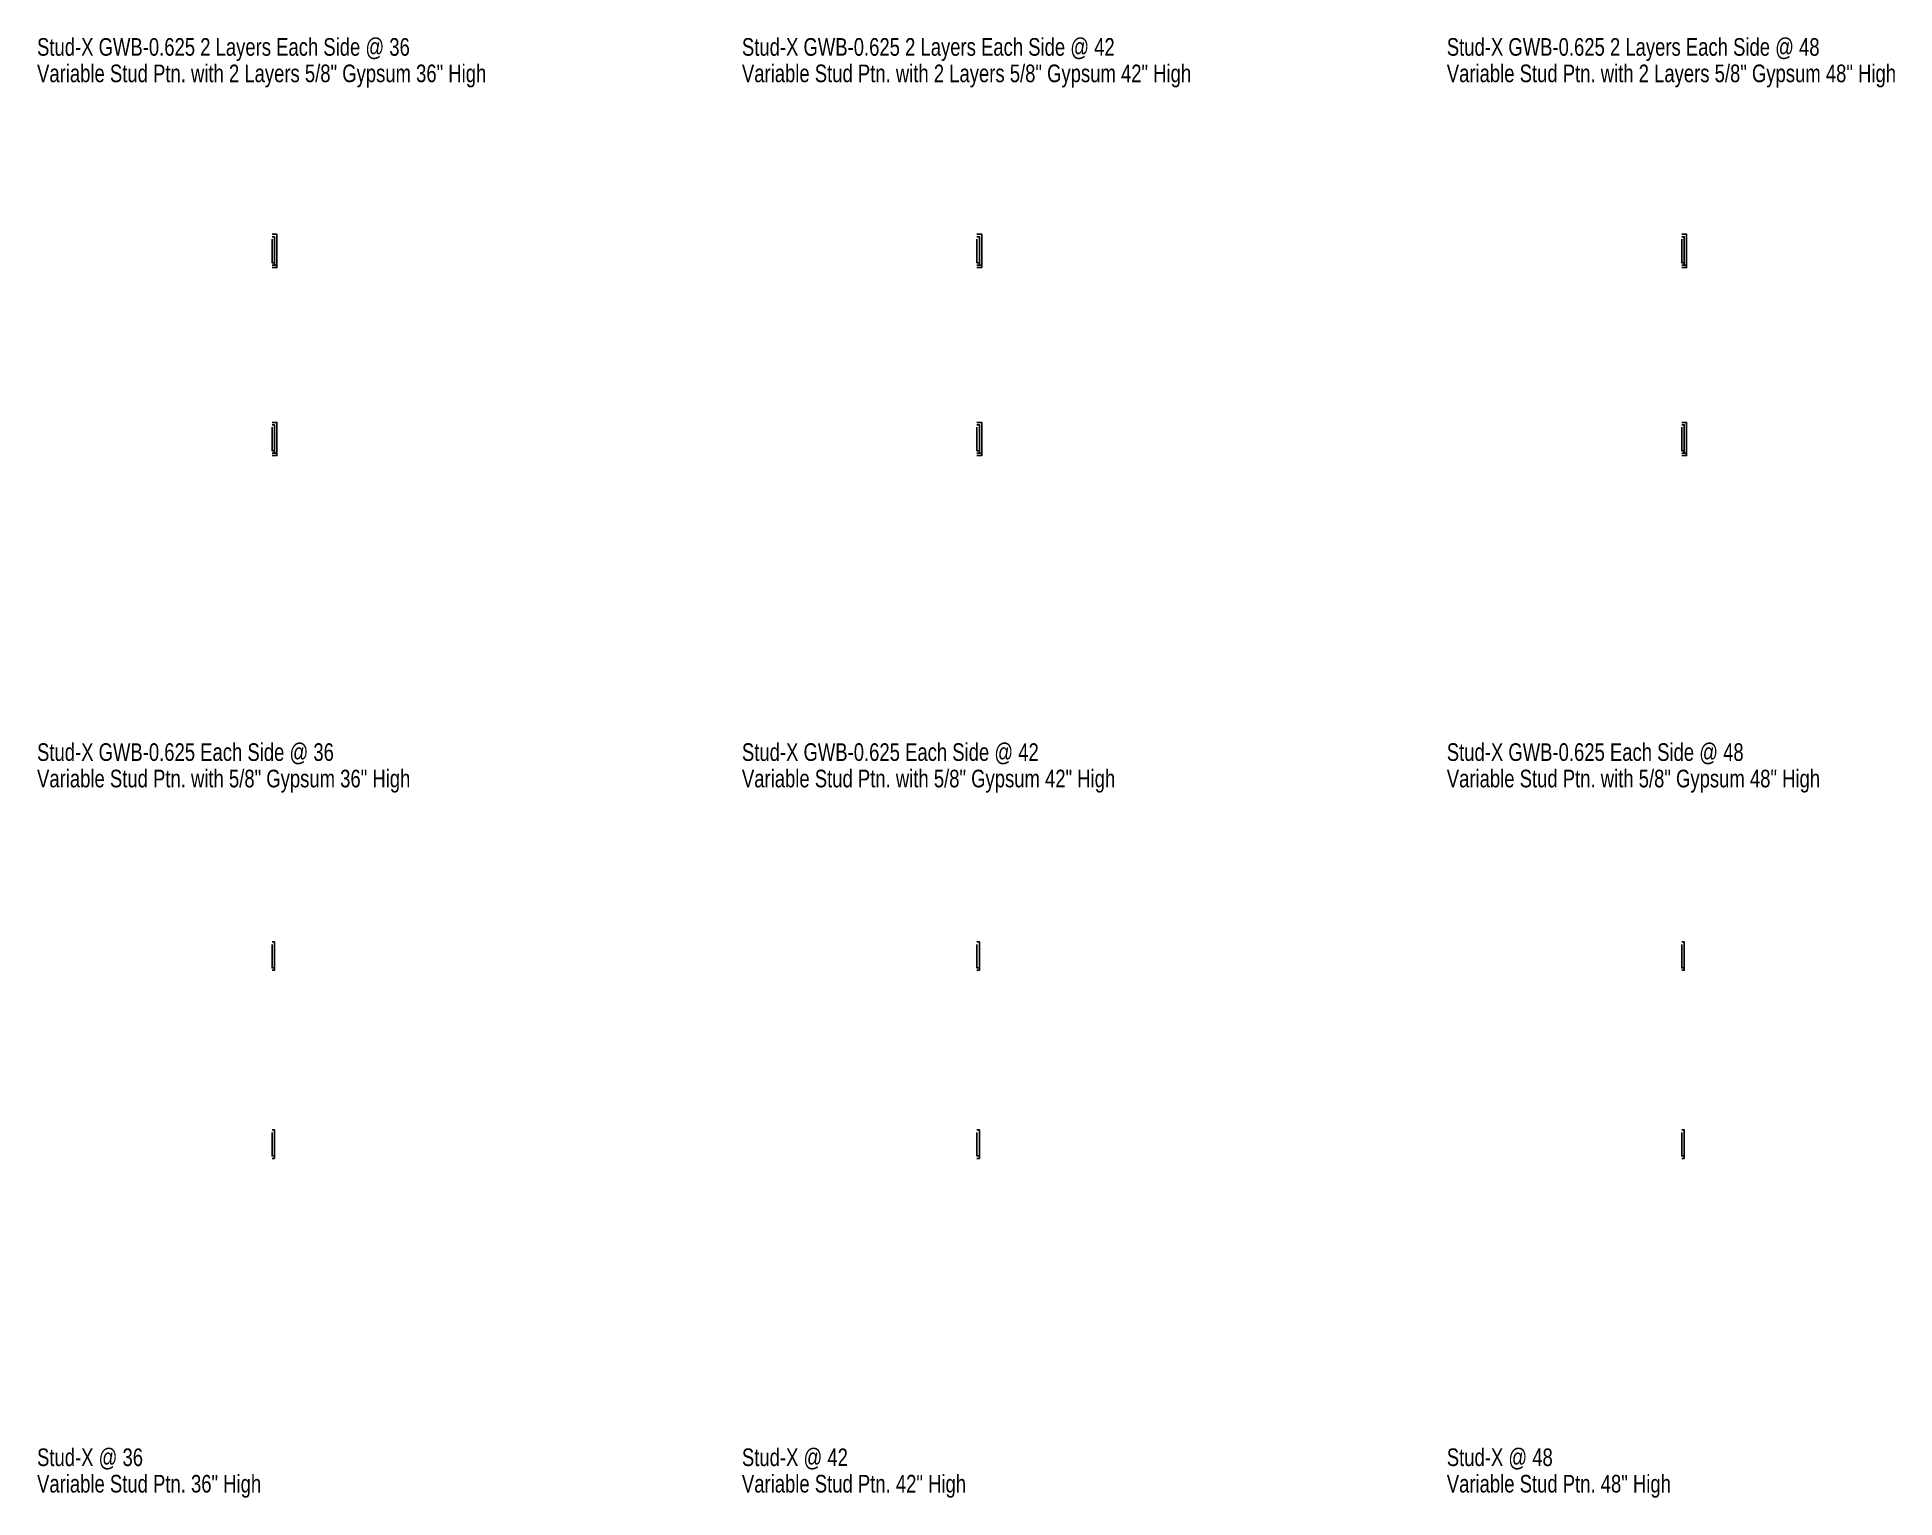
# Model space of a CAD drawing. Header units: inches. Extents: x -126 to 2726, y -389 to 1248.
# Drawn here: x 1572.6 to 2046.9, y -25 to 347.8 of the extents above; entities that cross this region are included whole.
import ezdxf

# ---------------------------------------------------------------- set-up
doc = ezdxf.new("R2010")
doc.units = ezdxf.units.IN
doc.header["$LTSCALE"] = 0.5
doc.header["$MEASUREMENT"] = 0
doc.linetypes.add('HIDDEN', pattern=[0.375, 0.25, -0.125])
doc.layers.add('X-WallDescriptions', color=5, linetype='HIDDEN')
doc.layers.add('X-WallEndcapPolylines', color=6, linetype='Continuous')
doc.styles.add('Title', font='arial.ttf', dxfattribs={"width": 0.75})

msp = doc.modelspace()

# ---------------------------------------------------------------- texts
at = {"layer": 'X-WallDescriptions', "style": 'Title', "width": 0.75}
for s, p in [('Stud-X GWB-0.625 2 Layers Each Side @ 36', (1572.53, 343.1)), ('Stud-X GWB-0.625 2 Layers Each Side @ 42', (1752.53, 343.1)), ('Stud-X GWB-0.625 2 Layers Each Side @ 48', (1932.53, 343.1)), ('Variable Stud Ptn. with 2 Layers 5/8" Gypsum 36" High', (1572.53, 336.35)), ('Variable Stud Ptn. with 2 Layers 5/8" Gypsum 42" High', (1752.53, 336.35)), ('Variable Stud Ptn. with 2 Layers 5/8" Gypsum 48" High', (1932.53, 336.35)), ('Stud-X GWB-0.625 Each Side @ 36', (1572.53, 163.1)), ('Stud-X GWB-0.625 Each Side @ 42', (1752.53, 163.1)), ('Stud-X GWB-0.625 Each Side @ 48', (1932.53, 163.1)), ('Variable Stud Ptn. with 5/8" Gypsum 36" High', (1572.53, 156.35)), ('Variable Stud Ptn. with 5/8" Gypsum 42" High', (1752.53, 156.35)), ('Variable Stud Ptn. with 5/8" Gypsum 48" High', (1932.53, 156.35)), ('Stud-X @ 36', (1572.53, -16.9)), ('Stud-X @ 42', (1752.53, -16.9)), ('Stud-X @ 48', (1932.53, -16.9)), ('Variable Stud Ptn. 36" High', (1572.53, -23.65)), ('Variable Stud Ptn. 42" High', (1752.53, -23.65)), ('Variable Stud Ptn. 48" High', (1932.53, -23.65))]:
    msp.add_text(s, height=4.5, dxfattribs=at).set_placement(p)

# ---------------------------------------------------------------- linework, layer by layer
at = {"layer": 'X-WallEndcapPolylines'}
for points in [[(1632.53, 296.9), (1633.16, 296.9), (1633.16, 289.65), (1633.78, 289.65), (1633.78, 297.52), (1632.53, 297.52)], [(1632.53, 296.27), (1632.53, 290.27), (1633.16, 290.27), (1633.16, 296.9), (1632.53, 296.9)], [(1812.53, 296.9), (1813.16, 296.9), (1813.16, 289.65), (1813.78, 289.65), (1813.78, 297.52), (1812.53, 297.52)], [(1812.53, 296.27), (1812.53, 290.27), (1813.16, 290.27), (1813.16, 296.9), (1812.53, 296.9)], [(1992.53, 296.9), (1993.16, 296.9), (1993.16, 289.65), (1993.78, 289.65), (1993.78, 297.52), (1992.53, 297.52)], [(1992.53, 296.27), (1992.53, 290.27), (1993.16, 290.27), (1993.16, 296.9), (1992.53, 296.9)], [(1632.53, 289.65), (1633.16, 289.65), (1633.16, 290.27), (1632.53, 290.27)], [(1632.53, 289.02), (1633.78, 289.02), (1633.78, 289.65), (1633.16, 289.65), (1632.53, 289.65)], [(1812.53, 289.65), (1813.16, 289.65), (1813.16, 290.27), (1812.53, 290.27)], [(1812.53, 289.02), (1813.78, 289.02), (1813.78, 289.65), (1813.16, 289.65), (1812.53, 289.65)], [(1992.53, 289.65), (1993.16, 289.65), (1993.16, 290.27), (1992.53, 290.27)], [(1992.53, 289.02), (1993.78, 289.02), (1993.78, 289.65), (1993.16, 289.65), (1992.53, 289.65)], [(1632.53, 248.9), (1633.16, 248.9), (1633.16, 241.65), (1633.78, 241.65), (1633.78, 249.52), (1632.53, 249.52)], [(1632.53, 248.27), (1632.53, 242.27), (1633.16, 242.27), (1633.16, 248.9), (1632.53, 248.9)], [(1812.53, 248.9), (1813.16, 248.9), (1813.16, 241.65), (1813.78, 241.65), (1813.78, 249.52), (1812.53, 249.52)], [(1812.53, 248.27), (1812.53, 242.27), (1813.16, 242.27), (1813.16, 248.9), (1812.53, 248.9)], [(1992.53, 248.9), (1993.16, 248.9), (1993.16, 241.65), (1993.78, 241.65), (1993.78, 249.52), (1992.53, 249.52)], [(1992.53, 248.27), (1992.53, 242.27), (1993.16, 242.27), (1993.16, 248.9), (1992.53, 248.9)], [(1632.53, 241.65), (1633.16, 241.65), (1633.16, 242.27), (1632.53, 242.27)], [(1812.53, 241.65), (1813.16, 241.65), (1813.16, 242.27), (1812.53, 242.27)], [(1992.53, 241.65), (1993.16, 241.65), (1993.16, 242.27), (1992.53, 242.27)], [(1632.53, 241.02), (1633.78, 241.02), (1633.78, 241.65), (1632.53, 241.65)], [(1812.53, 241.02), (1813.78, 241.02), (1813.78, 241.65), (1812.53, 241.65)], [(1992.53, 241.02), (1993.78, 241.02), (1993.78, 241.65), (1992.53, 241.65)], [(1632.53, 116.27), (1632.53, 110.27), (1633.16, 110.27), (1633.16, 116.9), (1632.53, 116.9)], [(1812.53, 116.27), (1812.53, 110.27), (1813.16, 110.27), (1813.16, 116.9), (1812.53, 116.9)], [(1992.53, 116.27), (1992.53, 110.27), (1993.16, 110.27), (1993.16, 116.9), (1992.53, 116.9)], [(1632.53, 109.65), (1633.16, 109.65), (1633.16, 110.27), (1632.53, 110.27)], [(1812.53, 109.65), (1813.16, 109.65), (1813.16, 110.27), (1812.53, 110.27)], [(1992.53, 109.65), (1993.16, 109.65), (1993.16, 110.27), (1992.53, 110.27)], [(1632.53, 68.27), (1632.53, 62.27), (1633.16, 62.27), (1633.16, 68.9), (1632.53, 68.9)], [(1812.53, 68.27), (1812.53, 62.27), (1813.16, 62.27), (1813.16, 68.9), (1812.53, 68.9)], [(1992.53, 68.27), (1992.53, 62.27), (1993.16, 62.27), (1993.16, 68.9), (1992.53, 68.9)], [(1632.53, 61.65), (1633.16, 61.65), (1633.16, 62.27), (1632.53, 62.27)], [(1812.53, 61.65), (1813.16, 61.65), (1813.16, 62.27), (1812.53, 62.27)], [(1992.53, 61.65), (1993.16, 61.65), (1993.16, 62.27), (1992.53, 62.27)]]:
    msp.add_lwpolyline(points, dxfattribs=at)

msp.set_redraw_order([(e.dxf.handle, doc.entitydb.next_handle()) for e in msp.query("TEXT MTEXT ATTDEF DIMENSION ARC_DIMENSION")])  # texts and dimensions are drawn at this point

doc.saveas('drawing.dxf')
